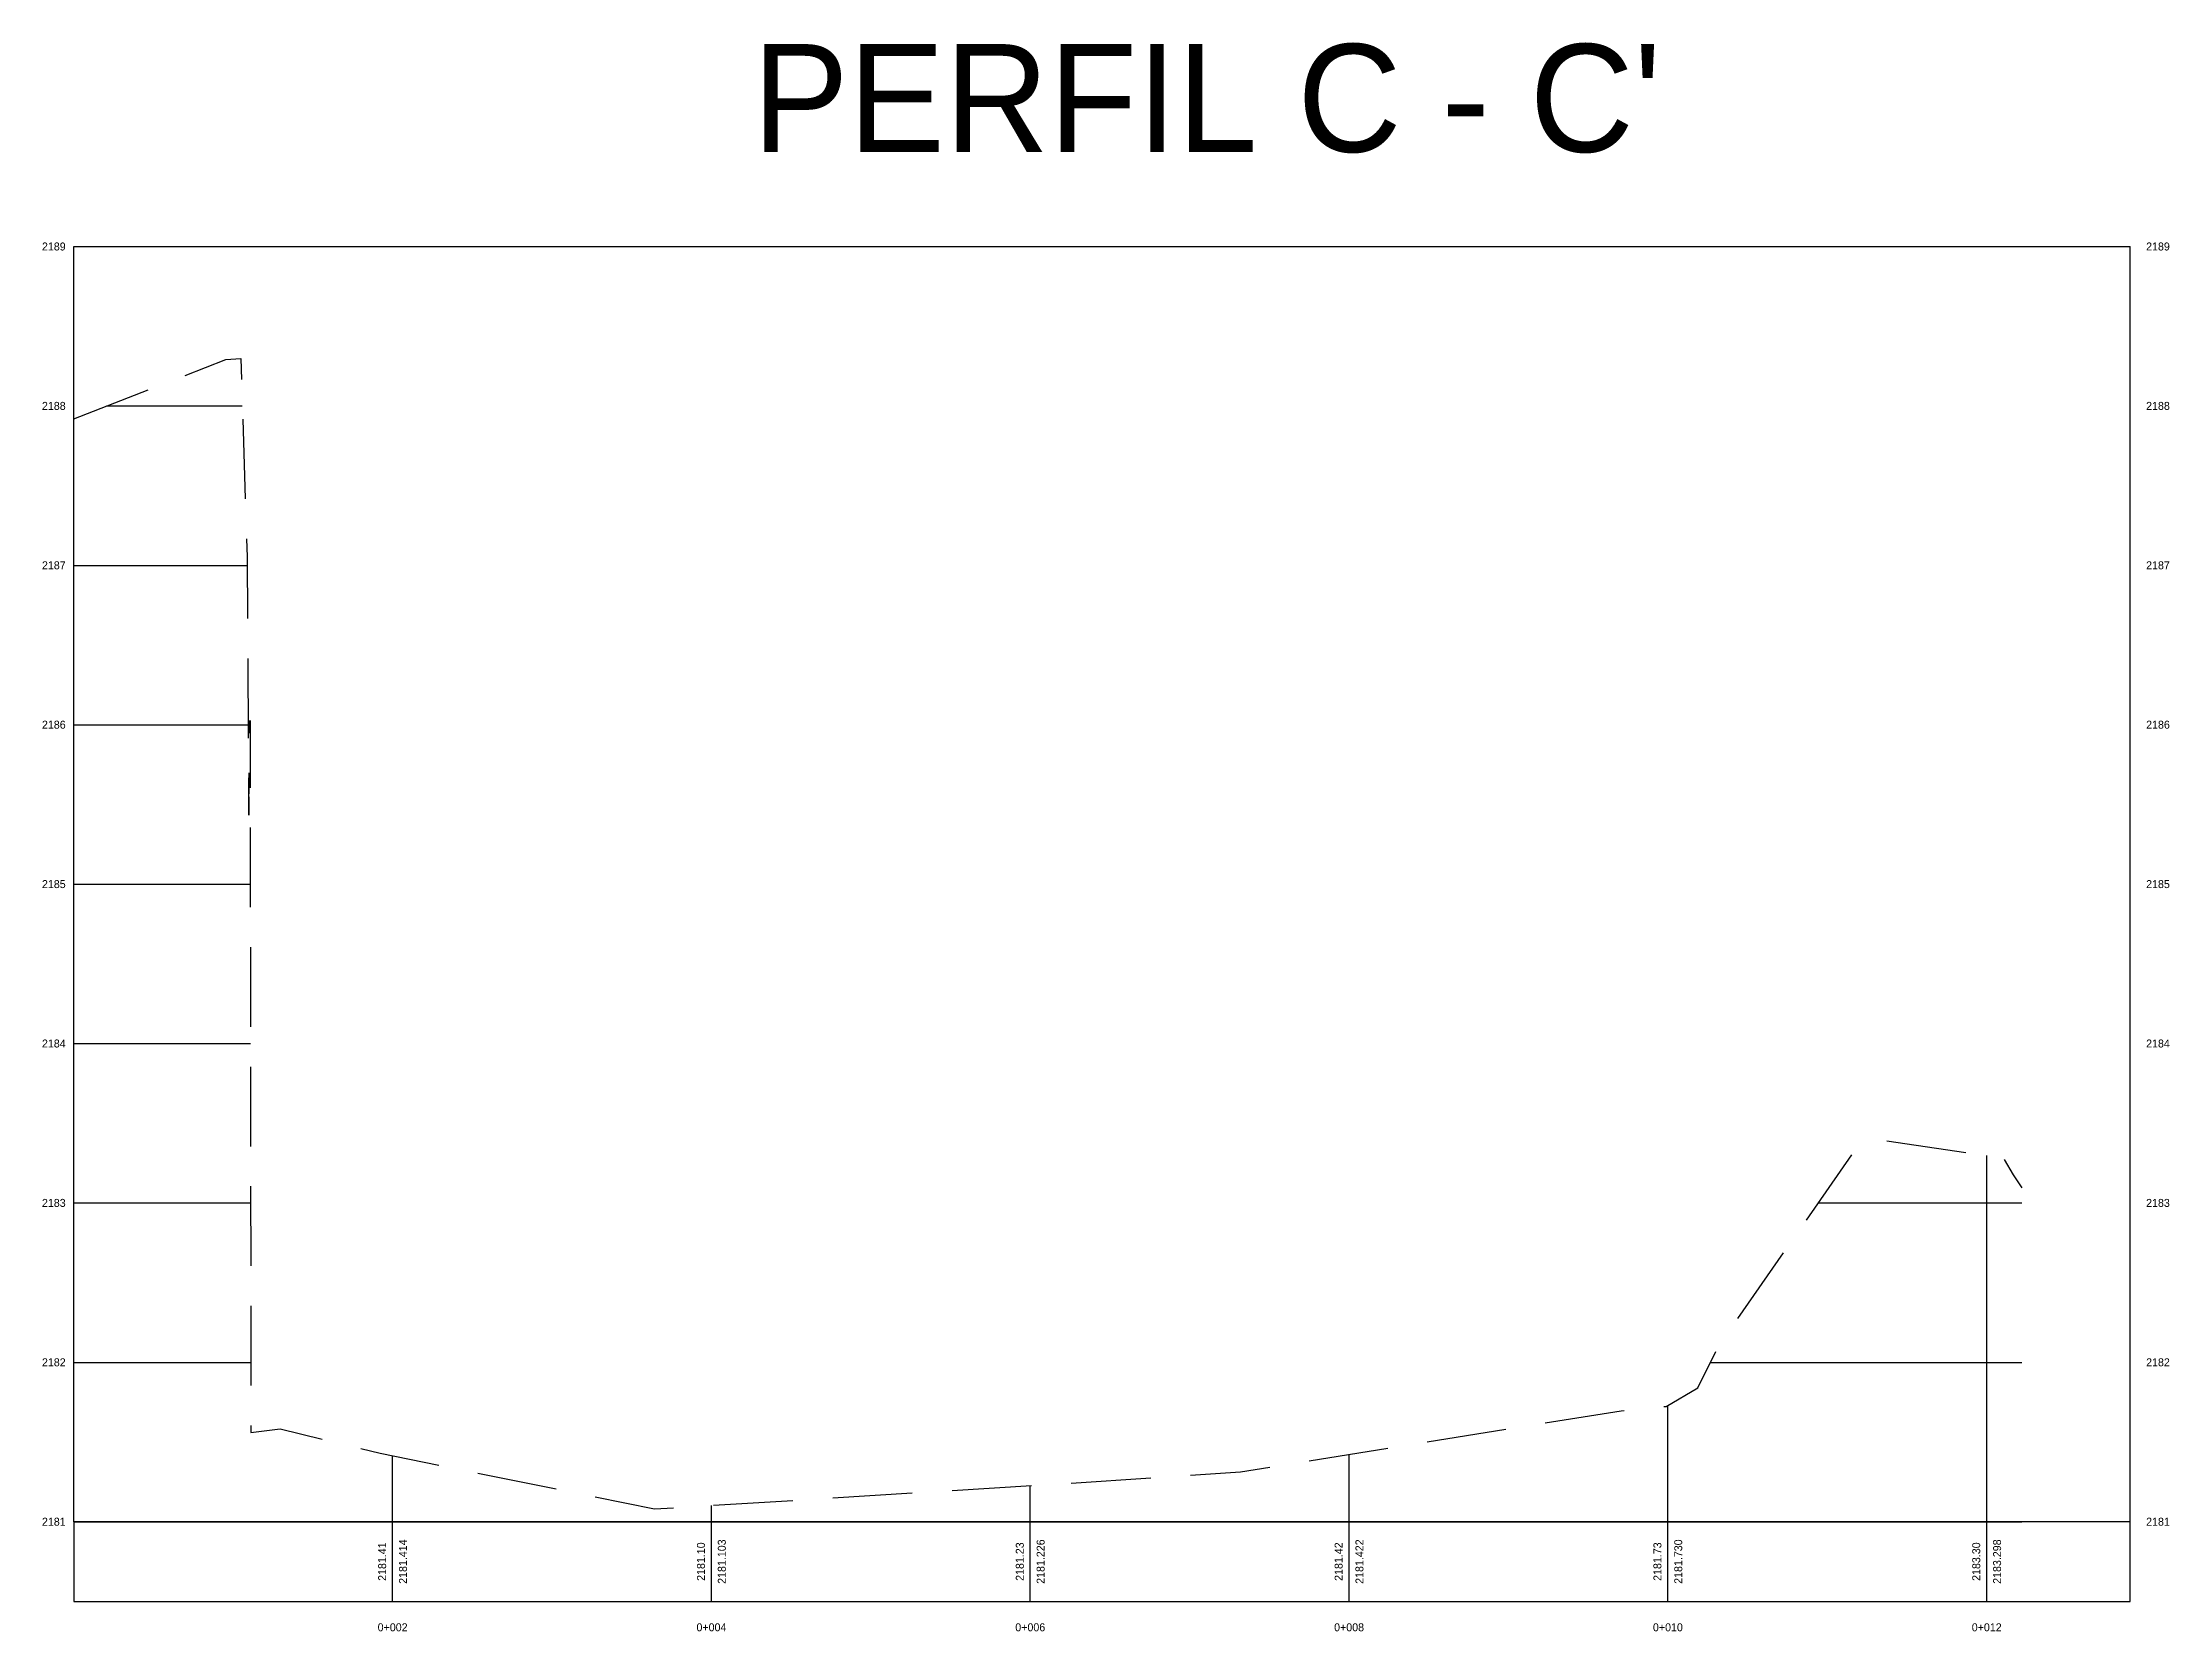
# Model space of a CAD drawing. Header units: inches. Extents: x 2908 to 3459, y -3172 to -55.
# Drawn here: x 3216.45 to 3229.79, y -131.83 to -121.87 of the extents above; entities that cross this region are included whole.
import ezdxf

# ---------------------------------------------------------------- set-up
doc = ezdxf.new("R2010")
doc.units = ezdxf.units.IN
doc.header["$MEASUREMENT"] = 0
doc.linetypes.add('DASHED', pattern=[0.75, 0.5, -0.25])
for name, color, linetype in [('C-ROAD-PROF', 1, 'DASHED'), ('C-ROAD-PROF-GRID-MAJR', 8, 'Continuous'), ('C-ROAD-PROF-TEXT', 7, 'Continuous'), ('C-ROAD-PROF-TICK', 7, 'Continuous'), ('C-ROAD-PROF-TTLB', 5, 'Continuous')]:
    doc.layers.add(name, color=color, linetype=linetype)
doc.layers.add('TEXTO 2', color=250, linetype='Continuous', lineweight=20)

msp = doc.modelspace()

# ---------------------------------------------------------------- texts
at = {"layer": 'C-ROAD-PROF-TEXT', "color": 7, "linetype": 'Continuous', "lineweight": -3, "char_height": 0.05}
for s, insert, attachment_point in [('2189', (3216.596, -123.146), 6), ('2188', (3216.596, -124.146), 6), ('2187', (3216.596, -125.146), 6), ('2186', (3216.596, -126.146), 6), ('2185', (3216.596, -127.146), 6), ('2184', (3216.596, -128.146), 6), ('2183', (3216.596, -129.146), 6), ('2182', (3216.596, -130.146), 6), ('2181', (3216.596, -131.146), 6), ('0+002', (3218.647, -131.783), 2), ('0+004', (3220.647, -131.783), 2), ('0+006', (3222.647, -131.783), 2), ('0+008', (3224.647, -131.783), 2), ('0+010', (3226.647, -131.783), 2), ('0+012', (3228.647, -131.783), 2)]:
    msp.add_mtext(s, dxfattribs=dict(at, insert=insert, attachment_point=attachment_point))
at = {"layer": 'C-ROAD-PROF-TEXT', "color": 255, "linetype": 'Continuous', "lineweight": -3, "char_height": 0.05, "attachment_point": 4}
for s, insert in [('{\\C256;2189}', (3229.647, -123.146)), ('{\\C256;2188}', (3229.647, -124.146)), ('{\\C256;2187}', (3229.647, -125.146)), ('{\\C256;2186}', (3229.647, -126.146)), ('{\\C256;2185}', (3229.647, -127.146)), ('{\\C256;2184}', (3229.647, -128.146)), ('{\\C256;2183}', (3229.647, -129.146)), ('{\\C256;2182}', (3229.647, -130.146)), ('{\\C256;2181}', (3229.647, -131.146))]:
    msp.add_mtext(s, dxfattribs=dict(at, insert=insert))
at = {"layer": 'C-ROAD-PROF-TEXT', "color": 7, "linetype": 'Continuous', "lineweight": -3, "char_height": 0.05, "rotation": 90}
for s, insert, attachment_point in [('2181.41', (3218.607, -131.396), 8), ('2181.414', (3218.687, -131.396), 2), ('2181.10', (3220.607, -131.396), 8), ('2181.103', (3220.687, -131.396), 2), ('2181.23', (3222.607, -131.396), 8), ('2181.226', (3222.687, -131.396), 2), ('2181.42', (3224.607, -131.396), 8), ('2181.422', (3224.687, -131.396), 2), ('2181.73', (3226.607, -131.396), 8), ('2181.730', (3226.687, -131.396), 2), ('2183.30', (3228.607, -131.396), 8), ('2183.298', (3228.687, -131.396), 2)]:
    msp.add_mtext(s, dxfattribs=dict(at, insert=insert, attachment_point=attachment_point))
at = {"layer": 'TEXTO 2', "color": 0, "insert": (3220.904, -121.876), "char_height": 0.67652, "width": 6.05566, "attachment_point": 1}
msp.add_mtext("PERFIL C - C'", dxfattribs=at)

# ---------------------------------------------------------------- linework, layer by layer
at = {"layer": 'C-ROAD-PROF', "color": 1, "linetype": 'DASHED', "lineweight": -3, "flags": 128}
msp.add_lwpolyline([(3216.647, -124.226), (3217.601, -123.855), (3217.695, -123.848), (3217.734, -125.093), (3217.745, -126.714), (3217.752, -126.12), (3217.753, -126.121), (3217.758, -130.585), (3217.942, -130.564), (3218.568, -130.716), (3220.29, -131.065), (3222.71, -130.916), (3223.965, -130.833), (3226.353, -130.45), (3226.637, -130.422), (3226.834, -130.305), (3226.966, -130.042), (3227.824, -128.813), (3227.964, -128.748), (3228.751, -128.863), (3228.812, -128.969), (3228.867, -129.051)], dxfattribs=at)
at = {"layer": 'C-ROAD-PROF-GRID-MAJR', "color": 252, "linetype": 'Continuous', "lineweight": -3}
for p, q in [((3216.853, -124.146), (3217.704, -124.146)), ((3216.647, -131.146), (3216.647, -124.226)), ((3216.647, -125.146), (3217.734, -125.146)), ((3216.647, -126.146), (3217.741, -126.146)), ((3217.752, -126.146), (3217.753, -126.146)), ((3216.647, -127.146), (3217.754, -127.146)), ((3216.647, -128.146), (3217.755, -128.146)), ((3228.647, -131.146), (3228.647, -128.848)), ((3216.647, -129.146), (3217.756, -129.146)), ((3227.592, -129.146), (3228.867, -129.146)), ((3216.647, -130.146), (3217.757, -130.146)), ((3226.914, -130.146), (3228.867, -130.146)), ((3226.647, -131.146), (3226.647, -130.416)), ((3218.647, -131.146), (3218.647, -130.732)), ((3224.647, -131.146), (3224.647, -130.724)), ((3222.647, -131.146), (3222.647, -130.92)), ((3216.647, -131.146), (3228.867, -131.146)), ((3220.647, -131.146), (3220.647, -131.043))]:
    msp.add_line(p, q, dxfattribs=at)
at = {"layer": 'C-ROAD-PROF-TICK', "color": 7, "linetype": 'Continuous', "lineweight": -3}
for p, q in [((3218.647, -131.646), (3218.647, -131.146)), ((3220.647, -131.646), (3220.647, -131.146)), ((3222.647, -131.646), (3222.647, -131.146)), ((3224.647, -131.646), (3224.647, -131.146)), ((3226.647, -131.646), (3226.647, -131.146)), ((3228.647, -131.646), (3228.647, -131.146))]:
    msp.add_line(p, q, dxfattribs=at)
at = {"layer": 'C-ROAD-PROF-TTLB', "color": 5, "linetype": 'Continuous', "lineweight": -3}
msp.add_line((3216.647, -131.146), (3216.647, -123.146), dxfattribs=at)
at = {"layer": 'C-ROAD-PROF-TTLB', "color": 255, "linetype": 'Continuous', "lineweight": -3}
for p in [(3216.647, -123.146), (3229.546, -131.146)]:
    msp.add_line(p, (3229.546, -123.146), dxfattribs=at)
at = {"layer": 'C-ROAD-PROF-TTLB', "color": 5, "linetype": 'Continuous', "lineweight": -3}
msp.add_3dface([(3216.647, -131.646), (3229.546, -131.646), (3229.546, -131.146), (3216.647, -131.146)], dxfattribs=at)

msp.set_redraw_order([(e.dxf.handle, doc.entitydb.next_handle()) for e in msp.query("TEXT MTEXT ATTDEF DIMENSION ARC_DIMENSION")])  # texts and dimensions are drawn at this point

doc.saveas('drawing.dxf')
